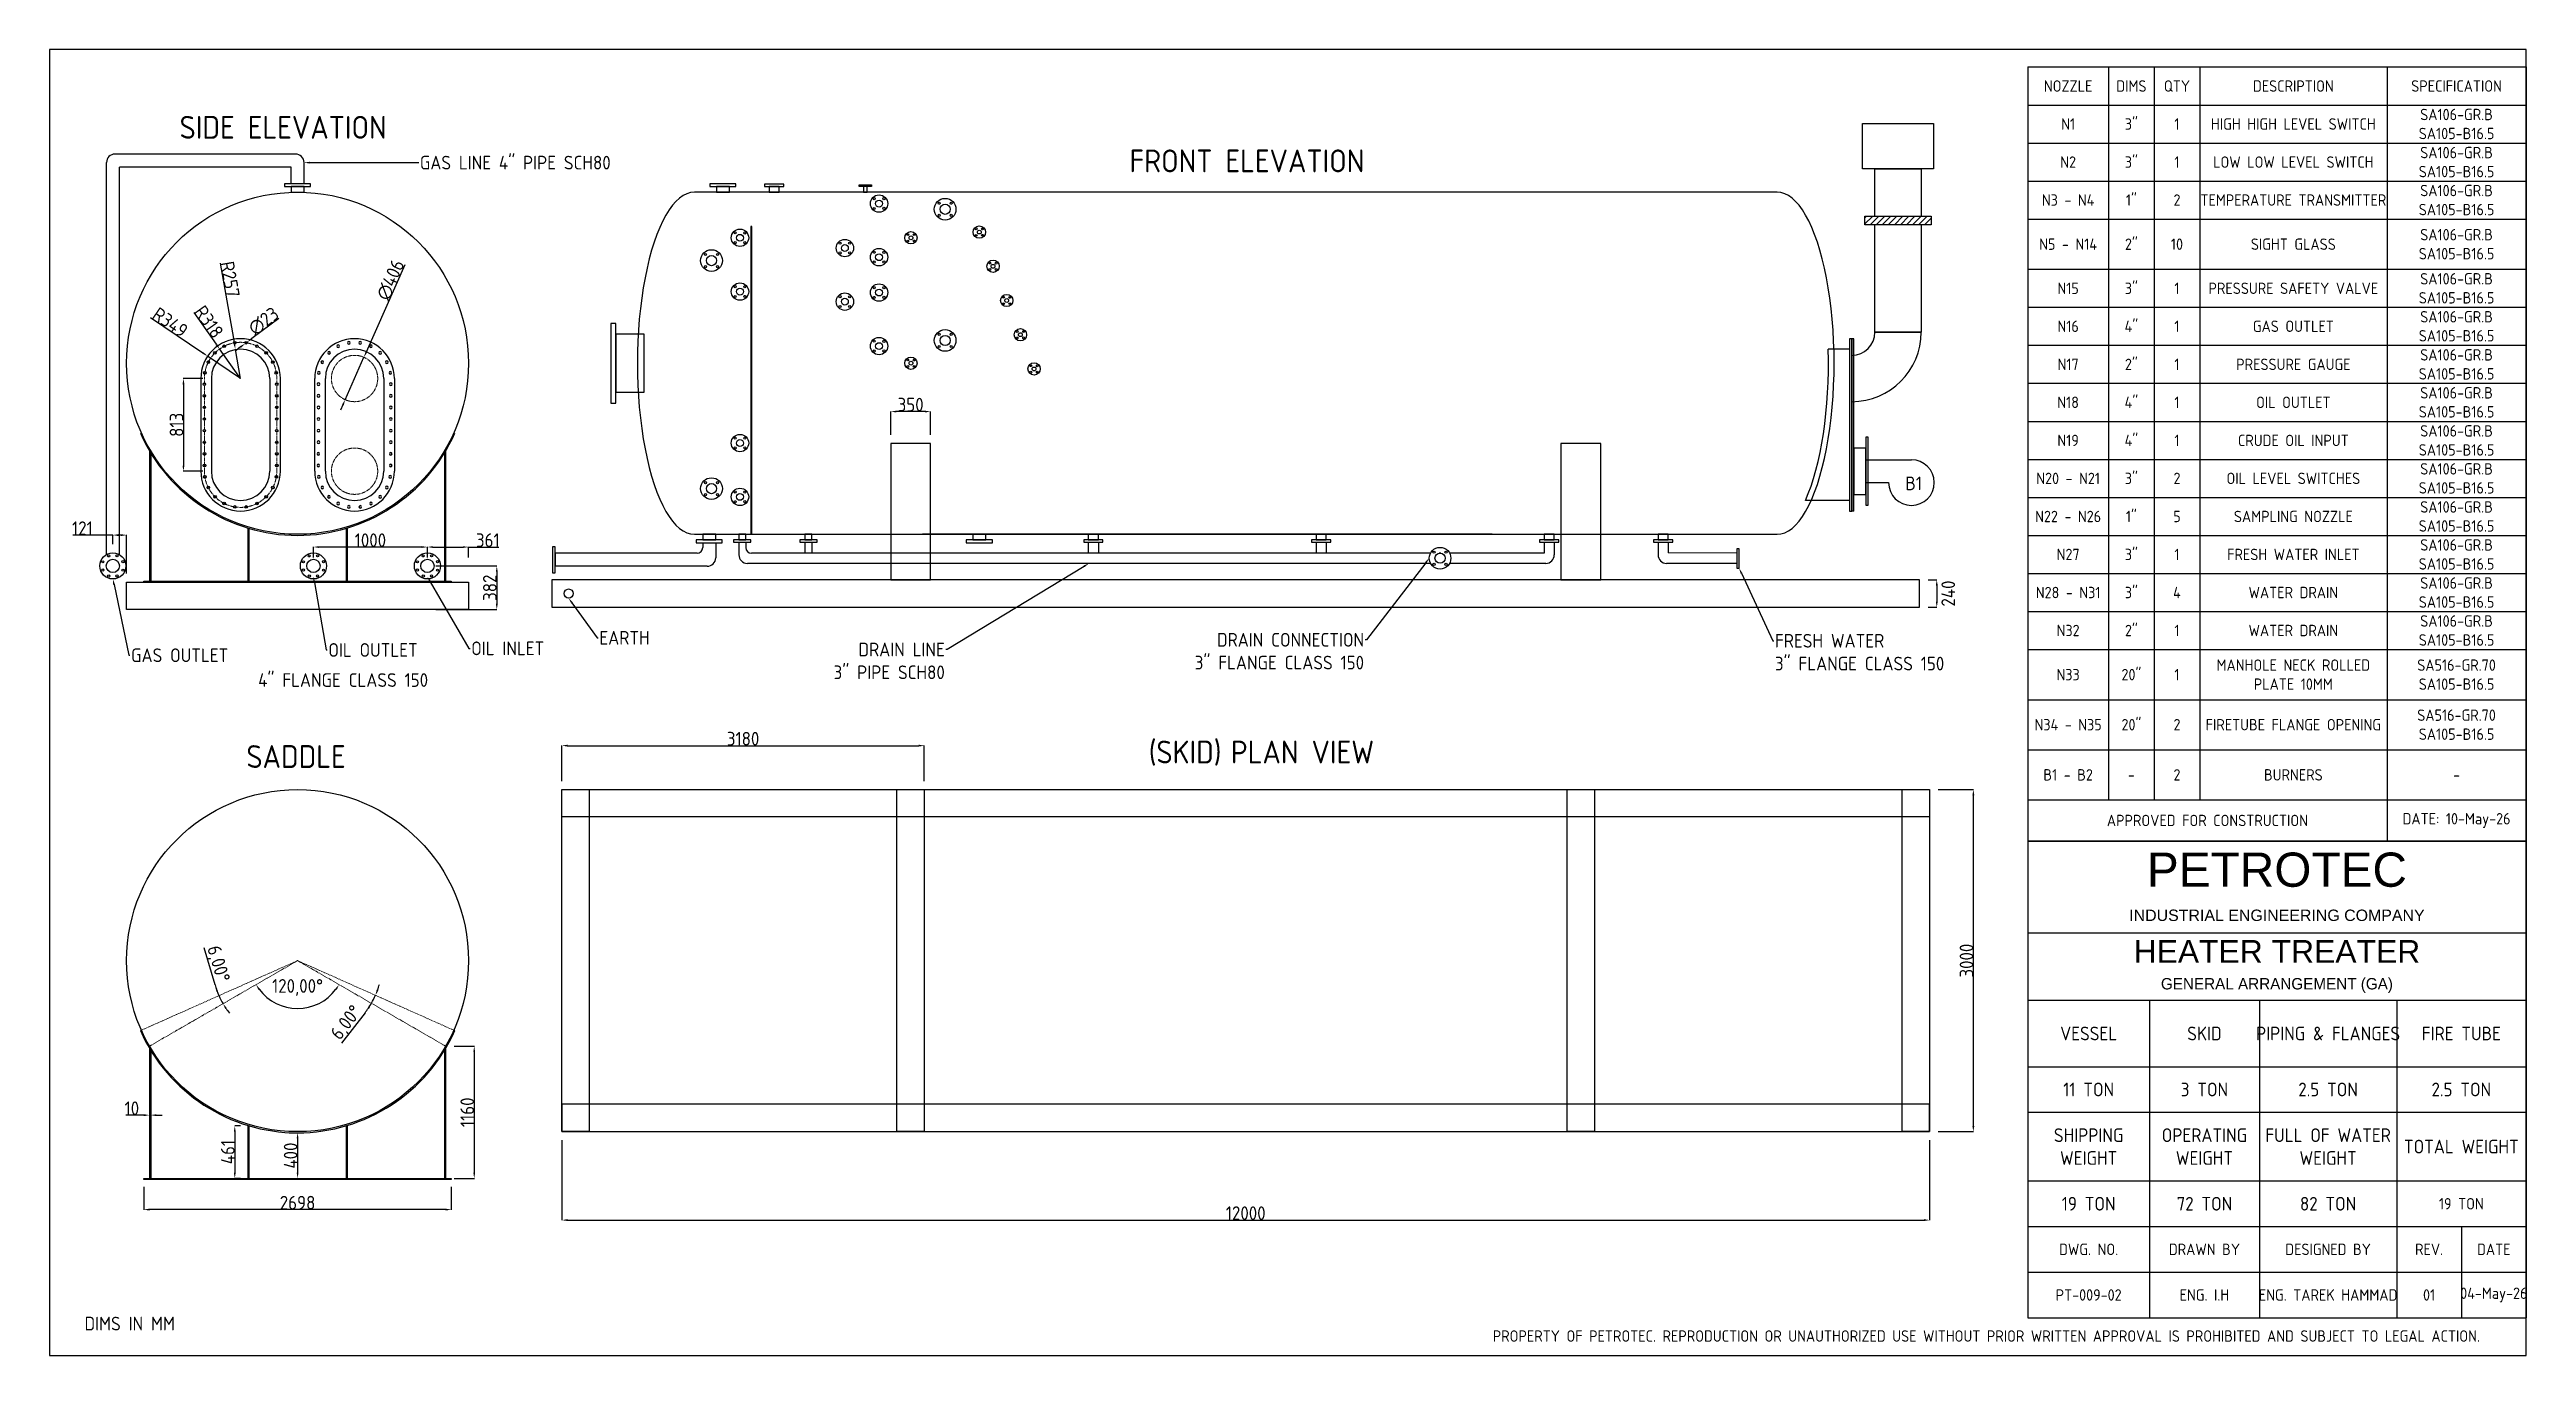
# Model space of a CAD drawing. Header units: inches. Extents: x 23330 to 45062, y 115 to 11568.
import ezdxf
from ezdxf import colors
from ezdxf.entities.mleader import LeaderData, LeaderLine
from ezdxf.math import Vec2, Vec3

# ---------------------------------------------------------------- set-up
doc = ezdxf.new("R2010")
doc.units = ezdxf.units.IN
doc.header["$LTSCALE"] = 40
doc.header["$MEASUREMENT"] = 0
doc.linetypes.add('CENTER2', pattern=[1.125, 0.75, -0.125, 0.125, -0.125])
doc.layers.add('fitting', color=7, linetype='CENTER2', lineweight=0)
doc.styles.add('Annotative', font='arial.ttf')
doc.styles.get("Standard").update_dxf_attribs({"font": 'isocp.shx', "height": 120, "bigfont": '@extfont2.shx'})
doc.dimstyles.new('ISO-25', dxfattribs={"dimtxt": 120, "dimasz": 50, "dimexe": 1.25, "dimexo": 75, "dimtad": 1, "dimdec": 0, "dimtxsty": 'Standard', "dimcen": 0, "dimclrd": 1, "dimclre": 1, "dimclrt": 1, "dimazin": 0, "dimtfac": 1, "dimtdec": 0, "dimtmove": 0, "dimatfit": 3, "dimfxl": 1, "dimtfillclr": 1, "dimarcsym": 0})

msp = doc.modelspace()

# ---------------------------------------------------------------- texts
msp.add_text('DIMS IN MM', height=120).set_placement((23636.7, 334.7))
at = {"attachment_point": 1}
for s, insert, char_height, width in [('SIDE ELEVATION', (24470.8, 10986), 200, 1961.317), ('FRONT ELEVATION', (32805.2, 10691.5), 200, 2226), ('{\\C1;4" FLANGE CLASS 150}', (25160.5, 6098.4), 120, 1600.299), ('SADDLE', (25056.9, 5467.7), 200, 1961.317), ('\\pxi-3,l3.4,t3.4;(SKID)^IPLAN VIEW', (32894.6, 5507.3), 200, 2146.805)]:
    msp.add_mtext(s, dxfattribs=dict(at, insert=insert, char_height=char_height, width=width))
at = {"insert": (39612.6, 7823.6), "char_height": 120, "attachment_point": 1}
msp.add_mtext_dynamic_manual_height_columns('B1', width=136.491, gutter_width=600, heights=[0], dxfattribs=at)
at = {"color": 5, "ltscale": 1000, "insert": (35992.4, 335.6), "char_height": 100, "width": 15213.716, "attachment_point": 1}
msp.add_mtext('{\\C256;PROPERTY OF PETROTEC. REPRODUCTION OR UNAUTHORIZED USE WITHOUT PRIOR WRITTEN APPROVAL IS PROHIBITED AND SUBJECT TO LEGAL ACTION.}', dxfattribs=at)

# ---------------------------------------------------------------- blocks, each defined once
blk = doc.blocks.new('*U11')
blk.add_circle((0, 0), 9.53)
blk = doc.blocks.new('*U12')
at = {"color": 0, "linetype": 'ByBlock', "lineweight": -2, "transparency": 16777216}
for p, rotation in [((3340, 2663), 90.00000000000001), ((3340, 2557), 180), ((3445, 2557), 270)]:
    blk.add_blockref('*U11', p, dxfattribs=dict(at, rotation=rotation))
blk.add_blockref('*U11', (3445, 2663), dxfattribs=at)
blk = doc.blocks.new('*U31')
blk.add_circle((0, 0), 9.53)
blk = doc.blocks.new('*U32')
at = {"color": 0, "linetype": 'ByBlock', "lineweight": -2, "transparency": 16777216}
for p, rotation in [((3340, 2663), 90.00000000000001), ((3340, 2557), 180), ((3445, 2557), 270)]:
    blk.add_blockref('*U31', p, dxfattribs=dict(at, rotation=rotation))
blk.add_blockref('*U31', (3445, 2663), dxfattribs=at)
blk = doc.blocks.new('*U33')
blk.add_circle((0, 0), 7.87)
blk = doc.blocks.new('*U34')
at = {"color": 0, "linetype": 'ByBlock', "lineweight": -2, "transparency": 16777216}
for p, rotation in [((3853, 2645), 90), ((3893, 2606), 180), ((3932, 2645), 270)]:
    blk.add_blockref('*U33', p, dxfattribs=dict(at, rotation=rotation))
blk.add_blockref('*U33', (3893, 2685), dxfattribs=at)
blk = doc.blocks.new('*U35')
blk.add_circle((0, 0), 7.87)
blk = doc.blocks.new('*U36')
at = {"color": 0, "linetype": 'ByBlock', "lineweight": -2, "transparency": 16777216}
for p, rotation in [((3853, 2645), 90), ((3893, 2606), 180), ((3932, 2645), 270)]:
    blk.add_blockref('*U35', p, dxfattribs=dict(at, rotation=rotation))
blk.add_blockref('*U35', (3893, 2685), dxfattribs=at)
blk = doc.blocks.new('*U37')
blk.add_circle((0, 0), 9.53)
blk = doc.blocks.new('*U38')
at = {"color": 0, "linetype": 'ByBlock', "lineweight": -2, "transparency": 16777216}
for p, rotation in [((3340, 2663), 90.00000000000001), ((3340, 2557), 180), ((3445, 2557), 270)]:
    blk.add_blockref('*U37', p, dxfattribs=dict(at, rotation=rotation))
blk.add_blockref('*U37', (3445, 2663), dxfattribs=at)
blk = doc.blocks.new('*U39')
blk.add_circle((0, 0), 9.53)
blk = doc.blocks.new('*U40')
at = {"color": 0, "linetype": 'ByBlock', "lineweight": -2, "transparency": 16777216}
for p, rotation in [((3340, 2663), 90.00000000000001), ((3340, 2557), 180), ((3445, 2557), 270)]:
    blk.add_blockref('*U39', p, dxfattribs=dict(at, rotation=rotation))
blk.add_blockref('*U39', (3445, 2663), dxfattribs=at)
blk = doc.blocks.new('*U41')
blk.add_circle((0, 0), 7.87)
blk = doc.blocks.new('*U42')
at = {"color": 0, "linetype": 'ByBlock', "lineweight": -2, "transparency": 16777216}
for p, rotation in [((3853, 2645), 90), ((3893, 2606), 180), ((3932, 2645), 270)]:
    blk.add_blockref('*U41', p, dxfattribs=dict(at, rotation=rotation))
blk.add_blockref('*U41', (3893, 2685), dxfattribs=at)
blk = doc.blocks.new('*U43')
blk.add_circle((0, 0), 7.87)
blk = doc.blocks.new('*U44')
at = {"color": 0, "linetype": 'ByBlock', "lineweight": -2, "transparency": 16777216}
for p, rotation in [((3853, 2645), 90), ((3893, 2606), 180), ((3932, 2645), 270)]:
    blk.add_blockref('*U43', p, dxfattribs=dict(at, rotation=rotation))
blk.add_blockref('*U43', (3893, 2685), dxfattribs=at)
blk = doc.blocks.new('*U45')
blk.add_circle((0, 0), 7.87)
blk = doc.blocks.new('*U46')
at = {"color": 0, "linetype": 'ByBlock', "lineweight": -2, "transparency": 16777216}
for p, rotation in [((3853, 2645), 90), ((3893, 2606), 180), ((3932, 2645), 270)]:
    blk.add_blockref('*U45', p, dxfattribs=dict(at, rotation=rotation))
blk.add_blockref('*U45', (3893, 2685), dxfattribs=at)
blk = doc.blocks.new('*U47')
blk.add_circle((0, 0), 7.87)
blk = doc.blocks.new('*U48')
at = {"color": 0, "linetype": 'ByBlock', "lineweight": -2, "transparency": 16777216}
for p, rotation in [((3853, 2645), 90), ((3893, 2606), 180), ((3932, 2645), 270)]:
    blk.add_blockref('*U47', p, dxfattribs=dict(at, rotation=rotation))
blk.add_blockref('*U47', (3893, 2685), dxfattribs=at)
blk = doc.blocks.new('*U49')
blk.add_circle((0, 0), 7.87)
blk = doc.blocks.new('*U50')
at = {"color": 0, "linetype": 'ByBlock', "lineweight": -2, "transparency": 16777216}
for p, rotation in [((3853, 2645), 90), ((3893, 2606), 180), ((3932, 2645), 270)]:
    blk.add_blockref('*U49', p, dxfattribs=dict(at, rotation=rotation))
blk.add_blockref('*U49', (3893, 2685), dxfattribs=at)
blk = doc.blocks.new('*U51')
blk.add_circle((0, 0), 9.55)
blk = doc.blocks.new('*U52')
at = {"color": 0, "linetype": 'ByBlock', "lineweight": -2, "transparency": 16777216}
for p, rotation in [((4289, 2255), 90), ((4350, 2195), 180), ((4410, 2255), 270.0000000000001)]:
    blk.add_blockref('*U51', p, dxfattribs=dict(at, rotation=rotation))
blk.add_blockref('*U51', (4350, 2316), dxfattribs=at)
blk = doc.blocks.new('*U13')
blk.add_circle((0, 0), 9.55)
blk = doc.blocks.new('*U14')
at = {"color": 0, "linetype": 'ByBlock', "lineweight": -2, "transparency": 16777216}
for p, rotation in [((4289, 2255), 90), ((4350, 2195), 180), ((4410, 2255), 270.0000000000001)]:
    blk.add_blockref('*U13', p, dxfattribs=dict(at, rotation=rotation))
blk.add_blockref('*U13', (4350, 2316), dxfattribs=at)
blk = doc.blocks.new('*U15')
blk.add_circle((0, 0), 9.55)
blk = doc.blocks.new('*U16')
at = {"color": 0, "linetype": 'ByBlock', "lineweight": -2, "transparency": 16777216}
for p, rotation in [((4289, 2255), 90), ((4350, 2195), 180), ((4410, 2255), 270.0000000000001)]:
    blk.add_blockref('*U15', p, dxfattribs=dict(at, rotation=rotation))
blk.add_blockref('*U15', (4350, 2316), dxfattribs=at)
blk = doc.blocks.new('*U17')
blk.add_circle((0, 0), 9.55)
blk = doc.blocks.new('*U18')
at = {"color": 0, "linetype": 'ByBlock', "lineweight": -2, "transparency": 16777216}
for p, rotation in [((4289, 2255), 90), ((4350, 2195), 180), ((4410, 2255), 270.0000000000001)]:
    blk.add_blockref('*U17', p, dxfattribs=dict(at, rotation=rotation))
blk.add_blockref('*U17', (4350, 2316), dxfattribs=at)
blk = doc.blocks.new('*U19')
blk.add_circle((0, 0), 9.55)
blk = doc.blocks.new('*U20')
at = {"color": 0, "linetype": 'ByBlock', "lineweight": -2, "transparency": 16777216}
for p, rotation in [((4289, 2255), 90), ((4350, 2195), 180), ((4410, 2255), 270.0000000000001)]:
    blk.add_blockref('*U19', p, dxfattribs=dict(at, rotation=rotation))
blk.add_blockref('*U19', (4350, 2316), dxfattribs=at)
blk = doc.blocks.new('*U21')
blk.add_circle((0, 0), 9.55)
blk = doc.blocks.new('*U22')
at = {"color": 0, "linetype": 'ByBlock', "lineweight": -2, "transparency": 16777216}
for p, rotation in [((4289, 2255), 90), ((4350, 2195), 180), ((4410, 2255), 270.0000000000001)]:
    blk.add_blockref('*U21', p, dxfattribs=dict(at, rotation=rotation))
blk.add_blockref('*U21', (4350, 2316), dxfattribs=at)
blk = doc.blocks.new('*U23')
blk.add_circle((0, 0), 9.55)
blk = doc.blocks.new('*U24')
at = {"color": 0, "linetype": 'ByBlock', "lineweight": -2, "transparency": 16777216}
for p, rotation in [((4289, 2255), 90), ((4350, 2195), 180), ((4410, 2255), 270.0000000000001)]:
    blk.add_blockref('*U23', p, dxfattribs=dict(at, rotation=rotation))
blk.add_blockref('*U23', (4350, 2316), dxfattribs=at)
blk = doc.blocks.new('*U25')
blk.add_circle((0, 0), 9.55)
blk = doc.blocks.new('*U26')
at = {"color": 0, "linetype": 'ByBlock', "lineweight": -2, "transparency": 16777216}
for p, rotation in [((4289, 2255), 90), ((4350, 2195), 180), ((4410, 2255), 270.0000000000001)]:
    blk.add_blockref('*U25', p, dxfattribs=dict(at, rotation=rotation))
blk.add_blockref('*U25', (4350, 2316), dxfattribs=at)
blk = doc.blocks.new('*U27')
blk.add_circle((0, 0), 9.55)
blk = doc.blocks.new('*U28')
at = {"color": 0, "linetype": 'ByBlock', "lineweight": -2, "transparency": 16777216}
for p, rotation in [((4289, 2255), 90), ((4350, 2195), 180), ((4410, 2255), 270.0000000000001)]:
    blk.add_blockref('*U27', p, dxfattribs=dict(at, rotation=rotation))
blk.add_blockref('*U27', (4350, 2316), dxfattribs=at)
blk = doc.blocks.new('*U29')
blk.add_circle((0, 0), 9.55)
blk = doc.blocks.new('*U30')
at = {"color": 0, "linetype": 'ByBlock', "lineweight": -2, "transparency": 16777216}
for p, rotation in [((4289, 2255), 90), ((4350, 2195), 180), ((4410, 2255), 270.0000000000001)]:
    blk.add_blockref('*U29', p, dxfattribs=dict(at, rotation=rotation))
blk.add_blockref('*U29', (4350, 2316), dxfattribs=at)
blk = doc.blocks.new('*T54')
at = {"color": 0, "linetype": 'ByBlock', "lineweight": -2, "transparency": 16777216}
for p, q in [((0, 0), (4372, 0)), ((0, 0), (0, -6788)), ((709, 0), (709, -6427)), ((1109, 0), (1109, -6427)), ((1509, 0), (1509, -6427)), ((3152, 0), (3152, -6788)), ((4372, 0), (4372, -6788)), ((0, -334), (4372, -334)), ((0, -667), (4372, -667)), ((0, -1001), (4372, -1001)), ((0, -1334), (4372, -1334)), ((0, -1774), (4372, -1774)), ((0, -2107), (4372, -2107)), ((0, -2441), (4372, -2441)), ((0, -2774), (4372, -2774)), ((0, -3108), (4372, -3108)), ((0, -3442), (4372, -3442)), ((0, -3775), (4372, -3775)), ((0, -4109), (4372, -4109)), ((0, -4442), (4372, -4442)), ((0, -4776), (4372, -4776)), ((0, -5109), (4372, -5109)), ((0, -5549), (4372, -5549)), ((0, -5988), (4372, -5988)), ((0, -6427), (4372, -6427)), ((0, -6788), (4372, -6788))]:
    blk.add_line(p, q, dxfattribs=at)
at = {"color": 0, "transparency": 16777216, "char_height": 100, "attachment_point": 5}
for s, insert, width in [('NOZZLE', (354, -167), 708.48), ('\\A1;DIMS', (909, -167), 399.88), ('\\A1;QTY', (1309, -167), 399.88), ('DESCRIPTION', (2330, -167), 1643.09), ('SPECIFICATION', (3762, -167), 1220.24), ('3"', (909, -500), 394), ('{\\C256;SA106-GR.B\\PSA105-B16.5\\P}', (3762, -500), 1214.36), ('N1', (354, -500), 702.6), ('1', (1309, -500), 394), ('HIGH HIGH LEVEL SWITCH', (2330, -500), 1637.21), ('N2', (354, -834), 702.6), ('3"', (909, -834), 394), ('1', (1309, -834), 394), ('LOW LOW LEVEL SWITCH', (2330, -834), 1637.21), ('{\\C256;SA106-GR.B\\PSA105-B16.5\\P}', (3762, -834), 1214.36), ('{\\C256;SA106-GR.B\\PSA105-B16.5}', (3762, -1167), 1214.36), ('N3 - N4', (354, -1167), 702.6), ('1"', (909, -1167), 394), ('2', (1309, -1167), 394), ('TEMPERATURE TRANSMITTER ', (2330, -1167), 1637.21), ('N5 - N14', (354, -1554), 702.6), ('2"', (909, -1554), 394), ('10', (1309, -1554), 394), ('{\\C256;SIGHT GLASS}', (2330, -1554), 1637.21), ('{\\C256;SA106-GR.B\\PSA105-B16.5\\P}', (3762, -1554), 1214.36), ('N15', (354, -1941), 702.6), ('3"', (909, -1941), 394), ('1', (1309, -1941), 394), ('PRESSURE SAFETY VALVE', (2330, -1941), 1637.21), ('{\\C256;SA106-GR.B\\PSA105-B16.5\\P}', (3762, -1941), 1214.36), ('{\\C256;SA106-GR.B\\PSA105-B16.5}', (3762, -2274), 1214.36), ('N16', (354, -2274), 702.6), ('4"', (909, -2274), 394), ('1', (1309, -2274), 394), ('GAS OUTLET', (2330, -2274), 1637.21), ('N17', (354, -2608), 702.6), ('2"', (909, -2608), 394), ('1', (1309, -2608), 394), ('PRESSURE GAUGE', (2330, -2608), 1637.21), ('{\\C256;SA106-GR.B\\PSA105-B16.5}', (3762, -2608), 1214.36), ('{\\C256;SA106-GR.B\\PSA105-B16.5}', (3762, -2941), 1214.36), ('N18', (354, -2941), 702.6), ('4"', (909, -2941), 394), ('1', (1309, -2941), 394), ('OIL OUTLET', (2330, -2941), 1637.21), ('N19', (354, -3275), 702.6), ('4"', (909, -3275), 394), ('1', (1309, -3275), 394), ('CRUDE OIL INPUT', (2330, -3275), 1637.21), ('{\\C256;SA106-GR.B\\PSA105-B16.5}', (3762, -3275), 1214.36), ('{\\C256;SA106-GR.B\\PSA105-B16.5}', (3762, -3608), 1214.36), ('N20 - N21', (354, -3608), 702.6), ('3"', (909, -3608), 394), ('2', (1309, -3608), 394), ('OIL LEVEL SWITCHES', (2330, -3608), 1637.21), ('N22 - N26', (354, -3942), 702.6), ('1"', (909, -3942), 394), ('5', (1309, -3942), 394), ('SAMPLING NOZZLE', (2330, -3942), 1637.21), ('{\\C256;SA106-GR.B\\PSA105-B16.5}', (3762, -3942), 1214.36), ('N27', (354, -4275), 702.6), ('3"', (909, -4275), 394), ('1', (1309, -4275), 394), ('FRESH WATER INLET', (2330, -4275), 1637.21), ('{\\C256;SA106-GR.B\\PSA105-B16.5}', (3762, -4275), 1214.36), ('N28 - N31', (354, -4609), 702.6), ('3"', (909, -4609), 394), ('4', (1309, -4609), 394), ('WATER DRAIN', (2330, -4609), 1637.21), ('{\\C256;SA106-GR.B\\PSA105-B16.5}', (3762, -4609), 1214.36), ('N32', (354, -4942), 702.6), ('2"', (909, -4942), 394), ('1', (1309, -4942), 394), ('WATER DRAIN', (2330, -4942), 1637.21), ('{\\C256;SA106-GR.B\\PSA105-B16.5}', (3762, -4942), 1214.36), ('MANHOLE {\\C256;NECK ROLLED PLATE 10MM}', (2330, -5329), 1637.21), ('{\\C256;SA516-GR.70\\PSA105-B16.5}', (3762, -5329), 1214.36), ('N33', (354, -5329), 702.6), ('20"', (909, -5329), 394), ('1', (1309, -5329), 394), ('{\\C256;SA516-GR.70\\PSA105-B16.5}', (3762, -5768), 1214.36), ('N34 - N35', (354, -5768), 702.6), ('20"', (909, -5768), 394), ('2', (1309, -5768), 394), ('FIRETUBE FLANGE OPENING', (2330, -5768), 1637.21), ('B1 - B2', (354, -6208), 702.6), ('-', (909, -6208), 394), ('2', (1309, -6208), 394), ('BURNERS', (2330, -6208), 1637.21), ('-', (3762, -6208), 1214.36), ('APPROVED FOR CONSTRUCTION', (1576, -6608), 3145.81), ('DATE: 10-May-26', (3762, -6608), 1214.36)]:
    blk.add_mtext(s, dxfattribs=dict(at, insert=insert, width=width))
blk = doc.blocks.new('*T53')
at = {"color": 0, "linetype": 'ByBlock', "lineweight": -2, "transparency": 16777216}
for p, q in [((0, 0), (4372, 0)), ((0, 0), (0, -4181)), ((4372, 0), (4372, -4181)), ((0, -804), (4372, -804)), ((0, -1396), (4372, -1396)), ((1068, -1396), (1068, -4181)), ((2033, -1396), (2033, -4181)), ((3237, -1396), (3237, -4181)), ((0, -1979), (4372, -1979)), ((0, -2379), (4372, -2379)), ((0, -2981), (4372, -2981)), ((0, -3381), (4372, -3381)), ((3805, -3381), (3805, -4181)), ((0, -3781), (4372, -3781)), ((0, -4181), (4372, -4181))]:
    blk.add_line(p, q, dxfattribs=at)
at = {"color": 0, "transparency": 16777216, "insert": (2186, -402), "char_height": 100, "width": 4366.17, "attachment_point": 5, "style": 'Annotative'}
blk.add_mtext('{\\H3x;PETROTEC}\\PINDUSTRIAL ENGINEERING COMPANY', dxfattribs=at)
at = {"color": 0, "transparency": 16777216, "attachment_point": 5}
for s, insert, char_height, width in [('{\\f@Arial Unicode MS|b0|i0|c0|p34;\\H2x;\\C256;HEATER TREATER^J\\Ftxt|c0;\\H0.5x;GENERAL ARRANGEMENT (GA)}', (2186, -1100), 100, 4366.17), ('VESSEL', (534, -1688), 120, 1062.3), ('SKID', (1550, -1688), 120, 958.26), ('PIPING & FLANGES', (2635, -1688), 120, 1198.21), ('FIRE TUBE', (3804, -1688), 120, 1129.4), ('11 TON', (534, -2179), 120, 1062.3), ('3 TON', (1550, -2179), 120, 958.26), ('2.5 TON', (2635, -2179), 120, 1198.21), ('2.5 TON', (3804, -2179), 120, 1129.4), ('SHIPPING WEIGHT', (534, -2680), 120, 1062.3), ('OPERATING WEIGHT', (1550, -2680), 120, 958.26), ('FULL OF WATER WEIGHT', (2635, -2680), 120, 1198.21), ('TOTAL WEIGHT', (3804, -2680), 120, 1129.4), ('19 TON', (534, -3181), 120, 1062.3), ('72 TON', (1550, -3181), 120, 958.26), ('82 TON', (2635, -3181), 120, 1198.21), ('19 TON', (3804, -3181), 100, 1129.4), ('DWG. NO.', (534, -3581), 100, 1062.3), ('DRAWN BY', (1550, -3581), 100, 958.26), ('DESIGNED BY', (2635, -3581), 100, 1198.21), ('REV.', (3521, -3581), 100, 562.65), ('DATE', (4089, -3581), 100, 560.75), ('PT-009-02', (534, -3981), 100, 1062.3), ('ENG. I.H', (1550, -3981), 100, 958.26), ('ENG. TAREK HAMMAD', (2635, -3981), 100, 1198.21), ('01', (3521, -3981), 100, 562.65), ('04-May-26', (4089, -3981), 100, 560.75)]:
    blk.add_mtext(s, dxfattribs=dict(at, insert=insert, char_height=char_height, width=width))
blk = doc.blocks.new('*D55')
at = {"color": 1, "lineweight": -2, "transparency": 16777216}
for p, q in [((39813, 6917), (39889, 6917)), ((39888, 6867), (39888, 6727)), ((39813, 6677), (39889, 6677))]:
    blk.add_line(p, q, dxfattribs=at)
at = {"color": 1, "transparency": 16777216}
for points in [[(39880, 6867), (39897, 6867), (39888, 6917)], [(39880, 6727), (39897, 6727), (39888, 6677)]]:
    blk.add_solid(points, dxfattribs=at)
at = {"layer": 'Defpoints', "color": 0, "transparency": 16777216}
for p in [(39738, 6917), (39738, 6677), (39888, 6677)]:
    blk.add_point(p, dxfattribs=at)
at = {"color": 1, "transparency": 16777216, "insert": (39989, 6797), "char_height": 120, "attachment_point": 5, "rotation": 90}
blk.add_mtext('240', dxfattribs=at)
blk = doc.blocks.new('*D56')
at = {"color": 1, "lineweight": -2, "transparency": 16777216}
blk.add_line((24782, 3365), (24686, 3689), dxfattribs=at)
for start, end in [(196.4056, 204), (196.4098, 200.2049), (204, 210), (213.7951, 217.5902)]:
    blk.add_arc((25506, 3578), 755, start, end, dxfattribs=at)
at = {"color": 1, "transparency": 16777216}
for points in [[(24805, 3320), (24790, 3314), (24816, 3271)], [(24871, 3154), (24886, 3162), (24852, 3200)]]:
    blk.add_solid(points, dxfattribs=at)
at = {"layer": 'Defpoints', "color": 0, "transparency": 16777216}
for p in [(25506, 3578), (25506, 3578), (24839, 3223), (24127, 2964), (24198, 2823)]:
    blk.add_point(p, dxfattribs=at)
at = {"color": 1, "transparency": 16777216, "insert": (24801, 3547), "char_height": 120, "attachment_point": 5, "rotation": 286.4056}
blk.add_mtext('6,00°', dxfattribs=at)
blk = doc.blocks.new('*D57')
at = {"color": 1, "lineweight": -2, "transparency": 16777216}
blk.add_line((26098, 3121), (25891, 2853), dxfattribs=at)
for start, end in [(330, 336), (339.8301, 343.6602), (322.3355, 330), (322.3398, 326.1699)]:
    blk.add_arc((25506, 3578), 748, start, end, dxfattribs=at)
at = {"color": 1, "transparency": 16777216}
for points in [[(26216, 3317), (26200, 3323), (26189, 3274)], [(26120, 3166), (26135, 3157), (26154, 3204)]]:
    blk.add_solid(points, dxfattribs=at)
at = {"layer": 'Defpoints', "color": 0, "transparency": 16777216}
for p in [(25506, 3578), (25506, 3578), (26178, 3250), (26885, 2964), (26814, 2823)]:
    blk.add_point(p, dxfattribs=at)
at = {"color": 1, "transparency": 16777216, "insert": (25940, 3029), "char_height": 120, "attachment_point": 5, "rotation": 52.3355}
blk.add_mtext('6,00°', dxfattribs=at)
blk = doc.blocks.new('*D58')
at = {"color": 1, "lineweight": -2, "transparency": 16777216}
blk.add_arc((25506, 3578), 420, 216.8178, 323.1822, dxfattribs=at)
at = {"color": 1, "transparency": 16777216}
for points in [[(25162, 3321), (25176, 3330), (25142, 3368)], [(25836, 3330), (25850, 3321), (25870, 3368)]]:
    blk.add_solid(points, dxfattribs=at)
at = {"layer": 'Defpoints', "color": 0, "transparency": 16777216}
for p in [(25506, 3578), (25506, 3578), (25362, 3183), (24207, 2828), (26805, 2828)]:
    blk.add_point(p, dxfattribs=at)
at = {"color": 1, "transparency": 16777216, "insert": (25506, 3342), "char_height": 120, "attachment_point": 5}
blk.add_mtext('120,00°', dxfattribs=at)
blk = doc.blocks.new('*D59')
at = {"color": 1, "lineweight": -2, "transparency": 16777216}
for p, q in [((26880, 2828), (27057, 2828)), ((27056, 2778), (27056, 1718)), ((26880, 1668), (27057, 1668))]:
    blk.add_line(p, q, dxfattribs=at)
at = {"color": 1, "transparency": 16777216}
for points in [[(27048, 2778), (27064, 2778), (27056, 2828)], [(27048, 1718), (27064, 1718), (27056, 1668)]]:
    blk.add_solid(points, dxfattribs=at)
at = {"layer": 'Defpoints', "color": 0, "transparency": 16777216}
for p in [(26805, 2828), (26805, 1668), (27056, 1668)]:
    blk.add_point(p, dxfattribs=at)
at = {"color": 1, "transparency": 16777216, "insert": (26995, 2248), "char_height": 120, "attachment_point": 5, "rotation": 90}
blk.add_mtext('1160', dxfattribs=at)
blk = doc.blocks.new('*D60')
at = {"color": 1, "lineweight": -2, "transparency": 16777216}
for p, q in [((24157, 1593), (24157, 1393)), ((26855, 1593), (26855, 1393)), ((26805, 1394), (24207, 1394))]:
    blk.add_line(p, q, dxfattribs=at)
at = {"color": 1, "transparency": 16777216}
for points in [[(24207, 1403), (24207, 1386), (24157, 1394)], [(26805, 1403), (26805, 1386), (26855, 1394)]]:
    blk.add_solid(points, dxfattribs=at)
at = {"layer": 'Defpoints', "color": 0, "transparency": 16777216}
for p in [(24157, 1668), (26855, 1668), (24157, 1394)]:
    blk.add_point(p, dxfattribs=at)
at = {"color": 1, "transparency": 16777216, "insert": (25506, 1455), "char_height": 120, "attachment_point": 5}
blk.add_mtext('2698', dxfattribs=at)
blk = doc.blocks.new('*D61')
at = {"color": 1, "lineweight": -2, "transparency": 16777216}
for p, q in [((25005, 2129), (24954, 2129)), ((24955, 2079), (24955, 1718)), ((25005, 1668), (24954, 1668))]:
    blk.add_line(p, q, dxfattribs=at)
at = {"color": 1, "transparency": 16777216}
for points in [[(24947, 2079), (24963, 2079), (24955, 2129)], [(24947, 1718), (24963, 1718), (24955, 1668)]]:
    blk.add_solid(points, dxfattribs=at)
at = {"layer": 'Defpoints', "color": 0, "transparency": 16777216}
for p in [(25080, 2129), (24955, 1668), (25080, 1668)]:
    blk.add_point(p, dxfattribs=at)
at = {"color": 1, "transparency": 16777216, "insert": (24894, 1899), "char_height": 120, "attachment_point": 5, "rotation": 90}
blk.add_mtext('461', dxfattribs=at)
blk = doc.blocks.new('*D62')
at = {"color": 1, "lineweight": -2, "transparency": 16777216}
for p, q in [((25431, 2068), (25505, 2068)), ((25506, 2018), (25506, 1718)), ((25431, 1668), (25505, 1668))]:
    blk.add_line(p, q, dxfattribs=at)
at = {"color": 1, "transparency": 16777216}
for points in [[(25498, 2018), (25514, 2018), (25506, 2068)], [(25498, 1718), (25514, 1718), (25506, 1668)]]:
    blk.add_solid(points, dxfattribs=at)
at = {"layer": 'Defpoints', "color": 0, "transparency": 16777216}
for p in [(25506, 2068), (25506, 1668), (25506, 1668)]:
    blk.add_point(p, dxfattribs=at)
at = {"color": 1, "transparency": 16777216, "insert": (25445, 1868), "char_height": 120, "attachment_point": 5, "rotation": 90}
blk.add_mtext('400', dxfattribs=at)
blk = doc.blocks.new('*D63')
at = {"color": 1, "lineweight": -2, "transparency": 16777216}
for p, q in [((27825, 2003), (27825, 1301)), ((39825, 2003), (39825, 1301)), ((27875, 1302), (39775, 1302))]:
    blk.add_line(p, q, dxfattribs=at)
at = {"color": 1, "transparency": 16777216}
for points in [[(27875, 1311), (27875, 1294), (27825, 1302)], [(39775, 1311), (39775, 1294), (39825, 1302)]]:
    blk.add_solid(points, dxfattribs=at)
at = {"layer": 'Defpoints', "color": 0, "transparency": 16777216}
for p in [(27825, 2078), (39825, 2078), (39825, 1302)]:
    blk.add_point(p, dxfattribs=at)
at = {"color": 1, "transparency": 16777216, "insert": (33825, 1363), "char_height": 120, "attachment_point": 5}
blk.add_mtext('12000', dxfattribs=at)
blk = doc.blocks.new('*D64')
at = {"color": 1, "lineweight": -2, "transparency": 16777216}
for p, q in [((27825, 5153), (27825, 5465)), ((27875, 5463), (30955, 5463)), ((31005, 5153), (31005, 5465))]:
    blk.add_line(p, q, dxfattribs=at)
at = {"color": 1, "transparency": 16777216}
for points in [[(27875, 5472), (27875, 5455), (27825, 5463)], [(30955, 5472), (30955, 5455), (31005, 5463)]]:
    blk.add_solid(points, dxfattribs=at)
at = {"layer": 'Defpoints', "color": 0, "transparency": 16777216}
for p in [(31005, 5463), (27825, 5078), (31005, 5078)]:
    blk.add_point(p, dxfattribs=at)
at = {"color": 1, "transparency": 16777216, "insert": (29415, 5524), "char_height": 120, "attachment_point": 5}
blk.add_mtext('3180', dxfattribs=at)
blk = doc.blocks.new('*D65')
at = {"color": 1, "lineweight": -2, "transparency": 16777216}
for p, q in [((39900, 5078), (40210, 5078)), ((40209, 5028), (40209, 2128)), ((39900, 2078), (40210, 2078))]:
    blk.add_line(p, q, dxfattribs=at)
at = {"color": 1, "transparency": 16777216}
for points in [[(40201, 5028), (40218, 5028), (40209, 5078)], [(40201, 2128), (40218, 2128), (40209, 2078)]]:
    blk.add_solid(points, dxfattribs=at)
at = {"layer": 'Defpoints', "color": 0, "transparency": 16777216}
for p in [(39825, 5078), (39825, 2078), (40209, 2078)]:
    blk.add_point(p, dxfattribs=at)
at = {"color": 1, "transparency": 16777216, "insert": (40149, 3578), "char_height": 120, "attachment_point": 5, "rotation": 90}
blk.add_mtext('3000', dxfattribs=at)
blk = doc.blocks.new('*U70')
blk.add_circle((0, 0), 11.5)
blk = doc.blocks.new('*U71')
at = {"color": 0, "linetype": 'ByBlock', "lineweight": -2, "transparency": 16777216, "rotation": 270.0096457540354}
for p in [(4575, 1843), (4575, 1741), (4575, 1640), (4575, 1538), (4575, 1436), (4575, 1334), (4576, 1232), (4576, 1130)]:
    blk.add_blockref('*U70', p, dxfattribs=at)
blk = doc.blocks.new('*U66')
blk.add_circle((0, 0), 11.5)
blk = doc.blocks.new('*U67')
at = {"color": 0, "linetype": 'ByBlock', "lineweight": -2, "transparency": 16777216}
for p, rotation in [((4114, 2176), 107.9999999999999), ((4208, 2207), 89.9999999999999), ((4308, 2207), 71.99999999999993), ((4402, 2176), 53.99999999999994), ((3944, 1943), 161.9999999999998), ((3975, 2037), 143.9999999999998), ((4033, 2118), 125.9999999999998), ((4482, 2118), 35.99999999999994), ((4541, 2037), 17.99999999999997)]:
    blk.add_blockref('*U66', p, dxfattribs=dict(at, rotation=rotation))
blk.add_blockref('*U66', (4571, 1943), dxfattribs=at)
blk = doc.blocks.new('*U68')
blk.add_circle((0, 0), 11.5)
blk = doc.blocks.new('*U69')
at = {"color": 0, "linetype": 'ByBlock', "lineweight": -2, "transparency": 16777216}
for p, rotation in [((4114, 2176), 107.9999999999999), ((4208, 2207), 89.9999999999999), ((4308, 2207), 71.99999999999993), ((4402, 2176), 53.99999999999994), ((3944, 1943), 161.9999999999998), ((3975, 2037), 143.9999999999998), ((4033, 2118), 125.9999999999998), ((4482, 2118), 35.99999999999994), ((4541, 2037), 17.99999999999997)]:
    blk.add_blockref('*U68', p, dxfattribs=dict(at, rotation=rotation))
blk.add_blockref('*U68', (4571, 1943), dxfattribs=at)
blk = doc.blocks.new('*U72')
blk.add_circle((0, 0), 11.5)
blk = doc.blocks.new('*U73')
at = {"color": 0, "linetype": 'ByBlock', "lineweight": -2, "transparency": 16777216, "rotation": 270.0096457540354}
for p in [(4575, 1843), (4575, 1741), (4575, 1640), (4575, 1538), (4575, 1436), (4575, 1334), (4576, 1232), (4576, 1130)]:
    blk.add_blockref('*U72', p, dxfattribs=at)
blk = doc.blocks.new('*U78')
blk.add_circle((0, 0), 11.5)
blk = doc.blocks.new('*U79')
at = {"color": 0, "linetype": 'ByBlock', "lineweight": -2, "transparency": 16777216, "rotation": 270.0096457540354}
for p in [(4575, 1843), (4575, 1741), (4575, 1640), (4575, 1538), (4575, 1436), (4575, 1334), (4576, 1232), (4576, 1130)]:
    blk.add_blockref('*U78', p, dxfattribs=at)
blk = doc.blocks.new('*U74')
blk.add_circle((0, 0), 11.5)
blk = doc.blocks.new('*U75')
at = {"color": 0, "linetype": 'ByBlock', "lineweight": -2, "transparency": 16777216}
for p, rotation in [((4114, 2176), 107.9999999999999), ((4208, 2207), 89.9999999999999), ((4308, 2207), 71.99999999999993), ((4402, 2176), 53.99999999999994), ((3944, 1943), 161.9999999999998), ((3975, 2037), 143.9999999999998), ((4033, 2118), 125.9999999999998), ((4482, 2118), 35.99999999999994), ((4541, 2037), 17.99999999999997)]:
    blk.add_blockref('*U74', p, dxfattribs=dict(at, rotation=rotation))
blk.add_blockref('*U74', (4571, 1943), dxfattribs=at)
blk = doc.blocks.new('*U76')
blk.add_circle((0, 0), 11.5)
blk = doc.blocks.new('*U77')
at = {"color": 0, "linetype": 'ByBlock', "lineweight": -2, "transparency": 16777216}
for p, rotation in [((4114, 2176), 107.9999999999999), ((4208, 2207), 89.9999999999999), ((4308, 2207), 71.99999999999993), ((4402, 2176), 53.99999999999994), ((3944, 1943), 161.9999999999998), ((3975, 2037), 143.9999999999998), ((4033, 2118), 125.9999999999998), ((4482, 2118), 35.99999999999994), ((4541, 2037), 17.99999999999997)]:
    blk.add_blockref('*U76', p, dxfattribs=dict(at, rotation=rotation))
blk.add_blockref('*U76', (4571, 1943), dxfattribs=at)
blk = doc.blocks.new('*U80')
blk.add_circle((0, 0), 11.5)
blk = doc.blocks.new('*U81')
at = {"color": 0, "linetype": 'ByBlock', "lineweight": -2, "transparency": 16777216, "rotation": 270.0096457540354}
for p in [(4575, 1843), (4575, 1741), (4575, 1640), (4575, 1538), (4575, 1436), (4575, 1334), (4576, 1232), (4576, 1130)]:
    blk.add_blockref('*U80', p, dxfattribs=at)
blk = doc.blocks.new('*D82')
at = {"color": 1, "lineweight": -2, "transparency": 16777216}
for p, q in [((24216, 9219), (24676, 8907)), ((25006, 8683), (24717, 8879))]:
    blk.add_line(p, q, dxfattribs=at)
at = {"color": 1, "transparency": 16777216}
blk.add_solid([(24680, 8914), (24671, 8900), (24717, 8879)], dxfattribs=at)
at = {"layer": 'Defpoints', "color": 0, "transparency": 16777216}
for p in [(24717, 8879), (25006, 8683)]:
    blk.add_point(p, dxfattribs=at)
at = {"color": 1, "transparency": 16777216, "insert": (24389, 9175), "char_height": 120, "attachment_point": 5, "rotation": 325.8461}
blk.add_mtext('R349', dxfattribs=at)
blk = doc.blocks.new('*D83')
at = {"color": 1, "lineweight": -2, "transparency": 16777216}
for p, q in [((24827, 9696), (24953, 8985)), ((25006, 8683), (24961, 8936))]:
    blk.add_line(p, q, dxfattribs=at)
at = {"color": 1, "transparency": 16777216}
blk.add_solid([(24961, 8986), (24945, 8983), (24961, 8936)], dxfattribs=at)
at = {"layer": 'Defpoints', "color": 0, "transparency": 16777216}
for p in [(24961, 8936), (25006, 8683)]:
    blk.add_point(p, dxfattribs=at)
at = {"color": 1, "transparency": 16777216, "insert": (24914, 9553), "char_height": 120, "attachment_point": 5, "rotation": 279.9933}
blk.add_mtext('R257', dxfattribs=at)
blk = doc.blocks.new('*D85')
at = {"color": 1, "lineweight": -2, "transparency": 16777216}
for p, q in [((25342, 9210), (25105, 9033)), ((25006, 8960), (24966, 8930)), ((25046, 8990), (25065, 9003))]:
    blk.add_line(p, q, dxfattribs=at)
at = {"color": 1, "transparency": 16777216}
for points in [[(25001, 8967), (25011, 8953), (25046, 8990)], [(25100, 9040), (25110, 9027), (25065, 9003)]]:
    blk.add_solid(points, dxfattribs=at)
at = {"layer": 'Defpoints', "color": 0, "transparency": 16777216}
for p in [(25046, 8990), (25065, 9003)]:
    blk.add_point(p, dxfattribs=at)
at = {"color": 1, "transparency": 16777216, "insert": (25208, 9185), "char_height": 120, "attachment_point": 5, "rotation": 36.7008}
blk.add_mtext('∅23', dxfattribs=at)
blk = doc.blocks.new('*D86')
at = {"color": 1, "lineweight": -2, "transparency": 16777216}
for p, q in [((24674, 8683), (24503, 8683)), ((24505, 8633), (24505, 7920)), ((24674, 7870), (24503, 7870))]:
    blk.add_line(p, q, dxfattribs=at)
at = {"color": 1, "transparency": 16777216}
for points in [[(24496, 8633), (24513, 8633), (24505, 8683)], [(24496, 7920), (24513, 7920), (24505, 7870)]]:
    blk.add_solid(points, dxfattribs=at)
at = {"layer": 'Defpoints', "color": 0, "transparency": 16777216}
for p in [(24749, 8683), (24505, 7870), (24749, 7870)]:
    blk.add_point(p, dxfattribs=at)
at = {"color": 1, "transparency": 16777216, "insert": (24444, 8277), "char_height": 120, "attachment_point": 5, "rotation": 90}
blk.add_mtext('813', dxfattribs=at)
blk = doc.blocks.new('*D84')
at = {"color": 1, "lineweight": -2, "transparency": 16777216}
for p, q in [((24595, 9262), (24793, 8983)), ((25006, 8683), (24822, 8942))]:
    blk.add_line(p, q, dxfattribs=at)
at = {"color": 1, "transparency": 16777216}
blk.add_solid([(24800, 8987), (24786, 8978), (24822, 8942)], dxfattribs=at)
at = {"layer": 'Defpoints', "color": 0, "transparency": 16777216}
for p in [(24822, 8942), (25006, 8683)]:
    blk.add_point(p, dxfattribs=at)
at = {"color": 1, "transparency": 16777216, "insert": (24728, 9180), "char_height": 120, "attachment_point": 5, "rotation": 305.3797}
blk.add_mtext('R318', dxfattribs=at)
blk = doc.blocks.new('*D87')
at = {"color": 1, "lineweight": -2, "transparency": 16777216}
for p, q in [((26447, 9679), (26109, 8915)), ((25924, 8497), (26088, 8869)), ((25903, 8452), (25883, 8406))]:
    blk.add_line(p, q, dxfattribs=at)
at = {"color": 1, "transparency": 16777216}
for points in [[(26101, 8918), (26116, 8911), (26088, 8869)], [(25896, 8455), (25911, 8448), (25924, 8497)]]:
    blk.add_solid(points, dxfattribs=at)
at = {"layer": 'Defpoints', "color": 0, "transparency": 16777216}
for p in [(26088, 8869), (25924, 8497)]:
    blk.add_point(p, dxfattribs=at)
at = {"color": 1, "transparency": 16777216, "insert": (26322, 9547), "char_height": 120, "attachment_point": 5, "rotation": 66.1074}
blk.add_mtext('∅406', dxfattribs=at)
blk = doc.blocks.new('*D88')
at = {"color": 1, "lineweight": -2, "transparency": 16777216}
for p, q in [((30710, 8188), (30710, 8394)), ((31010, 8393), (30760, 8393)), ((31060, 8188), (31060, 8394))]:
    blk.add_line(p, q, dxfattribs=at)
at = {"color": 1, "transparency": 16777216}
for points in [[(30760, 8401), (30760, 8385), (30710, 8393)], [(31010, 8401), (31010, 8385), (31060, 8393)]]:
    blk.add_solid(points, dxfattribs=at)
at = {"layer": 'Defpoints', "color": 0, "transparency": 16777216}
for p in [(30710, 8393), (30710, 8113), (31060, 8113)]:
    blk.add_point(p, dxfattribs=at)
at = {"color": 1, "transparency": 16777216, "insert": (30885, 8454), "char_height": 120, "attachment_point": 5}
blk.add_mtext('350', dxfattribs=at)
blk = doc.blocks.new('*U89')
blk.add_circle((0, 0), 9.53)
blk = doc.blocks.new('*U90')
at = {"color": 0, "linetype": 'ByBlock', "lineweight": -2, "transparency": 16777216}
for p, rotation in [((3340, 2663), 90.00000000000001), ((3340, 2557), 180), ((3445, 2557), 270)]:
    blk.add_blockref('*U89', p, dxfattribs=dict(at, rotation=rotation))
blk.add_blockref('*U89', (3445, 2663), dxfattribs=at)
blk = doc.blocks.new('*D94')
at = {"color": 1, "lineweight": -2, "transparency": 16777216}
for p, q in [((24157, 2223), (23998, 2223)), ((24207, 2298), (24207, 2224)), ((24217, 2223), (24207, 2223)), ((24217, 2298), (24217, 2224)), ((24267, 2223), (24317, 2223))]:
    blk.add_line(p, q, dxfattribs=at)
at = {"color": 1, "transparency": 16777216}
for points in [[(24157, 2231), (24157, 2214), (24207, 2223)], [(24267, 2231), (24267, 2214), (24217, 2223)]]:
    blk.add_solid(points, dxfattribs=at)
at = {"layer": 'Defpoints', "color": 0, "transparency": 16777216}
for p in [(24207, 2223), (24207, 2223), (24217, 2223)]:
    blk.add_point(p, dxfattribs=at)
at = {"color": 1, "transparency": 16777216, "insert": (24052, 2283), "char_height": 120, "attachment_point": 5}
blk.add_mtext('10', dxfattribs=at)
blk = doc.blocks.new('*D95')
at = {"color": 1, "lineweight": -2, "transparency": 16777216}
for p, q in [((25645, 7114), (25645, 7206)), ((26595, 7205), (25695, 7205)), ((26645, 7114), (26645, 7206))]:
    blk.add_line(p, q, dxfattribs=at)
at = {"color": 1, "transparency": 16777216}
for points in [[(25695, 7213), (25695, 7197), (25645, 7205)], [(26595, 7213), (26595, 7197), (26645, 7205)]]:
    blk.add_solid(points, dxfattribs=at)
at = {"layer": 'Defpoints', "color": 0, "transparency": 16777216}
for p in [(25645, 7205), (25645, 7039), (26645, 7039)]:
    blk.add_point(p, dxfattribs=at)
at = {"color": 1, "transparency": 16777216, "insert": (26145, 7265), "char_height": 120, "attachment_point": 5}
blk.add_mtext('1000', dxfattribs=at)
blk = doc.blocks.new('*D96')
at = {"color": 1, "lineweight": -2, "transparency": 16777216}
for p, q in [((26720, 7039), (27255, 7039)), ((27254, 6989), (27254, 6707)), ((26720, 6657), (27255, 6657))]:
    blk.add_line(p, q, dxfattribs=at)
at = {"color": 1, "transparency": 16777216}
for points in [[(27246, 6989), (27262, 6989), (27254, 7039)], [(27246, 6707), (27262, 6707), (27254, 6657)]]:
    blk.add_solid(points, dxfattribs=at)
at = {"layer": 'Defpoints', "color": 0, "transparency": 16777216}
for p in [(26645, 7039), (26645, 6657), (27254, 6657)]:
    blk.add_point(p, dxfattribs=at)
at = {"color": 1, "transparency": 16777216, "insert": (27193, 6848), "char_height": 120, "attachment_point": 5, "rotation": 90}
blk.add_mtext('382', dxfattribs=at)
blk = doc.blocks.new('*U97')
blk.add_circle((0, 0), 9.55)
blk = doc.blocks.new('*U98')
at = {"color": 0, "linetype": 'ByBlock', "lineweight": -2, "transparency": 16777216}
for p, rotation in [((29681, 5083), 90), ((29709, 5150), 45.00000000000001), ((29709, 5015), 135), ((29844, 5150), 314.9999999999999), ((29844, 5015), 225), ((29872, 5083), 270), ((29776, 4988), 180)]:
    blk.add_blockref('*U97', p, dxfattribs=dict(at, rotation=rotation))
blk.add_blockref('*U97', (29776, 5178), dxfattribs=at)
blk = doc.blocks.new('*D99')
at = {"color": 1, "lineweight": -2, "transparency": 16777216}
for p, q in [((23885, 7310), (23534, 7310)), ((23885, 7229), (23885, 7311)), ((23956, 7310), (23935, 7310)), ((24006, 6972), (24006, 7311))]:
    blk.add_line(p, q, dxfattribs=at)
at = {"color": 1, "transparency": 16777216}
for points in [[(23935, 7318), (23935, 7301), (23885, 7310)], [(23956, 7318), (23956, 7301), (24006, 7310)]]:
    blk.add_solid(points, dxfattribs=at)
at = {"layer": 'Defpoints', "color": 0, "transparency": 16777216}
for p in [(23885, 7310), (23885, 7154), (24006, 6897)]:
    blk.add_point(p, dxfattribs=at)
at = {"color": 1, "transparency": 16777216, "insert": (23618, 7370), "char_height": 120, "attachment_point": 5}
blk.add_mtext('121', dxfattribs=at)
blk = doc.blocks.new('*D100')
at = {"color": 1, "lineweight": -2, "transparency": 16777216}
for p, q in [((26645, 7114), (26645, 7206)), ((26695, 7205), (26956, 7205)), ((27006, 7114), (27006, 7206)), ((27006, 7205), (27271, 7205))]:
    blk.add_line(p, q, dxfattribs=at)
at = {"color": 1, "transparency": 16777216}
for points in [[(26695, 7213), (26695, 7197), (26645, 7205)], [(26956, 7213), (26956, 7197), (27006, 7205)]]:
    blk.add_solid(points, dxfattribs=at)
at = {"layer": 'Defpoints', "color": 0, "transparency": 16777216}
for p in [(27006, 7205), (26645, 7039), (27006, 7039)]:
    blk.add_point(p, dxfattribs=at)
at = {"color": 1, "transparency": 16777216, "insert": (27175, 7265), "char_height": 120, "attachment_point": 5}
blk.add_mtext('361', dxfattribs=at)
blk = doc.blocks.new('*U101')
blk.add_circle((0, 0), 9.55)
blk = doc.blocks.new('*U102')
at = {"color": 0, "linetype": 'ByBlock', "lineweight": -2, "transparency": 16777216}
for p, rotation in [((29681, 5083), 90), ((29709, 5150), 45.00000000000001), ((29709, 5015), 135), ((29844, 5150), 314.9999999999999), ((29844, 5015), 225), ((29872, 5083), 270), ((29776, 4988), 180)]:
    blk.add_blockref('*U101', p, dxfattribs=dict(at, rotation=rotation))
blk.add_blockref('*U101', (29776, 5178), dxfattribs=at)
blk = doc.blocks.new('*U103')
blk.add_circle((0, 0), 9.55)
blk = doc.blocks.new('*U104')
at = {"color": 0, "linetype": 'ByBlock', "lineweight": -2, "transparency": 16777216}
for p, rotation in [((29681, 5083), 90), ((29709, 5150), 45.00000000000001), ((29709, 5015), 135), ((29844, 5150), 314.9999999999999), ((29844, 5015), 225), ((29872, 5083), 270), ((29776, 4988), 180)]:
    blk.add_blockref('*U103', p, dxfattribs=dict(at, rotation=rotation))
blk.add_blockref('*U103', (29776, 5178), dxfattribs=at)

# ---------------------------------------------------------------- dimensions: what is measured, and where the dimension line sits
for mpoint, picture, middle in [((24961.5, 8935.7), '*D83', (24854.6, 9542.1)), ((24717, 8879.1), '*D82', (24354.5, 9125)), ((24822.2, 8941.9), '*D84', (24678.3, 9144.5))]:
    dim = msp.add_radius_dim(center=(25006, 8683), mpoint=mpoint, dimstyle='ISO-25')
    dim.commit()
    dim.dimension.update_dxf_attribs({"geometry": picture, "text_midpoint": middle, "dimtype": 164})
dim = msp.add_diameter_dim_2p(p1=(25923.7, 8497.2), p2=(26088.3, 8868.8), dimstyle='ISO-25')
dim.commit()
dim.dimension.update_dxf_attribs({"geometry": '*D87', "text_midpoint": (26377.9, 9522.6), "dimtype": 163})
dim = msp.add_diameter_dim_2p(p1=(25046.4, 8989.7), p2=(25064.9, 9003.5), dimstyle='ISO-25')
dim.commit()
dim.dimension.update_dxf_attribs({"geometry": '*D85', "text_midpoint": (25207.5, 9185.4)})
for base, p1, p2, picture, middle in [((24504.5, 7870.2), (24749.4, 8683), (24749.4, 7870.2), '*D86', (24443.9, 8276.6)), ((27254, 6657.1), (26645, 7039.4), (26645, 6657.1), '*D96', (27193.4, 6848.3)), ((40209.2, 2077.9), (39824.9, 5077.9), (39824.9, 2077.9), '*D65', (40148.6, 3577.9)), ((27056, 1667.9), (26805, 2827.9), (26805, 1667.9), '*D59', (26995.4, 2247.9)), ((24954.8, 1667.9), (25079.6, 2129.3), (25079.6, 1667.9), '*D61', (24894.2, 1898.6)), ((25506, 1667.9), (25506, 2067.9), (25506, 1667.9), '*D62', (25445.4, 1867.9))]:
    dim = msp.add_linear_dim(base=base, p1=p1, p2=p2, angle=90, dimstyle='ISO-25')
    dim.commit()
    dim.dimension.update_dxf_attribs({"geometry": picture, "text_midpoint": middle})
for base, p1, p2, picture, middle in [((30709.9, 8393.1), (31059.9, 8113), (30709.9, 8113), '*D88', (30884.9, 8393.1)), ((23885.4, 7309.5), (24006, 6897.1), (23885.4, 7153.9), '*D99', (23618.5, 7309.5)), ((27006, 7204.9), (26645, 7039.4), (27006, 7039.4), '*D100', (27174.6, 7204.9))]:
    dim = msp.add_linear_dim(base=base, p1=p1, p2=p2, dimstyle='ISO-25')
    dim.commit()
    dim.dimension.update_dxf_attribs({"geometry": picture, "text_midpoint": middle, "dimtype": 160})
for base, p1, p2, picture, middle in [((25645, 7204.9), (26645, 7039.4), (25645, 7039.4), '*D95', (26145, 7265.5)), ((31004.9, 5463.4), (27824.9, 5077.9), (31004.9, 5077.9), '*D64', (29414.9, 5524)), ((24207, 2222.5), (24217, 2222.5), (24207, 2222.5), '*D94', (24052.3, 2283.2)), ((39824.9, 1302.2), (27824.9, 2077.9), (39824.9, 2077.9), '*D63', (33824.9, 1362.9)), ((24157, 1394.4), (26855, 1667.9), (24157, 1667.9), '*D60', (25506, 1455))]:
    dim = msp.add_linear_dim(base=base, p1=p1, p2=p2, dimstyle='ISO-25')
    dim.commit()
    dim.dimension.update_dxf_attribs({"geometry": picture, "text_midpoint": middle})
dim = msp.add_linear_dim(base=(39888.2, 6677.1), p1=(39737.7, 6917.1), p2=(39737.7, 6677.1), angle=90, dimstyle='ISO-25', override={"dimtmove": 2})
dim.commit()
dim.dimension.update_dxf_attribs({"geometry": '*D55', "text_midpoint": (39988.8, 6797.1), "dimtype": 160})
for base, line1, line2, picture, middle in [((24839.4, 3223.4), ((25506, 3577.9), (24198.3, 2822.9)), ((25506, 3577.9), (24126.5, 2963.7)), '*D56', (24800.7, 3546.6)), ((26178.4, 3249.9), ((25506, 3577.9), (26813.7, 2822.9)), ((25506, 3577.9), (26885.4, 2963.7)), '*D57', (25939.7, 3029.3))]:
    dim = msp.add_angular_dim_2l(base=base, line1=line1, line2=line2, dimstyle='ISO-25')
    dim.commit()
    dim.dimension.update_dxf_attribs({"geometry": picture, "text_midpoint": middle})
dim = msp.add_angular_dim_2l(base=(25362.2, 3182.8), line1=((25506, 3577.9), (26805, 2827.9)), line2=((25506, 3577.9), (24207, 2827.9)), dimstyle='ISO-25', override={"dimtmove": 2})
dim.commit()
dim.dimension.update_dxf_attribs({"geometry": '*D58', "text_midpoint": (25506, 3341.9), "dimtype": 162})

# ---------------------------------------------------------------- hatches: boundary and pattern name
h = msp.add_hatch()
h.set_pattern_fill('ANSI31', color=256, scale=300)
h.set_pattern_definition([(45, (23193.895, -32.75), (-26.516504, 26.516504), [])])
h.paths.add_polyline_path([(39839, 10106.5), (39257.9, 10106.5), (39257.9, 10031.5), (39839, 10031.5)])
at = {"layer": 'Defpoints'}
h = msp.add_hatch(dxfattribs=at)
h.set_pattern_fill('ANSI31', color=256, scale=100)
h.set_pattern_definition([(45, (-581.248, -1655.55), (-8.838835, 8.838835), [])])
h.paths.add_polyline_path([(29491.7, 10017.1), (29483.7, 10017.1), (29483.7, 7317.1), (29491.7, 7317.1)])

# ---------------------------------------------------------------- linework, layer by layer
for p, q in [((25487.8, 10651.1), (23904.4, 10651.1)), ((23829.4, 7139.3), (23829.4, 10576.1)), ((25448.8, 10537.1), (23943.4, 10537.1)), ((23943.4, 7138.1), (23943.4, 10537.1)), ((25448.8, 10391), (25448.8, 10537.1)), ((25562.8, 10391), (25562.8, 10576.1)), ((30433.7, 10367.1), (30433.7, 10381.1)), ((30433.7, 10381.1), (30541.7, 10381.1)), ((30541.7, 10367.1), (30433.7, 10367.1)), ((30541.7, 10381.1), (30541.7, 10367.1)), ((39122, 8939.6), (38936, 8939.6)), ((39345.2, 9089.4), (39751.6, 9089.4)), ((39142, 8479.8), (39142, 8886.2)), ((24656.7, 8683), (24656.7, 7870.2)), ((24749.4, 8683), (24749.4, 7870.2)), ((25262.5, 8683), (25262.5, 7870.2)), ((25355.2, 7870.2), (25355.2, 8683)), ((25656.7, 7870.2), (25656.7, 8683)), ((25749.4, 8683), (25749.4, 7870.2)), ((26262.5, 8683), (26262.5, 7870.2)), ((26355.2, 8683), (26355.2, 7870.2)), ((24207, 8047.3), (24207, 6907.1)), ((26795, 8047.3), (26795, 6907.1)), ((26805, 8067.1), (26805, 6907.1)), ((24217, 8030.7), (24217, 6907.1)), ((39142, 7770.2), (39142, 7970.2)), ((39266, 7970.2), (39666, 7970.2)), ((39122, 7613.7), (38736.2, 7613.7)), ((39266, 7770.2), (39466, 7770.2)), ((39122, 7521), (39142, 7521)), ((39162, 7521), (39142, 7521)), ((25069.6, 7371.6), (25069.6, 6907.1)), ((25079.6, 7368.6), (25079.6, 6907.1)), ((25932.3, 7368.6), (25932.3, 6907.1)), ((25942.3, 7371.6), (25942.3, 6907.1)), ((29060.6, 7243.3, 12), (29060.6, 7200.2, 12)), ((29174.9, 7243.3, 12), (29174.7, 7111.1, 12)), ((29377.6, 7248.1), (29377.6, 7136.7)), ((29437.9, 7248.1), (29437.9, 7200.7)), ((29957.6, 7248.1), (29957.6, 7150.7)), ((30017.9, 7248.1), (30017.9, 7150.7)), ((33487.7, 7317.1), (30987.7, 7317.1)), ((32443.3, 7248.1), (32443.3, 7150.7)), ((32532.2, 7248.1), (32532.2, 7150.7)), ((35987.7, 7317.1), (33487.7, 7317.1)), ((34443.3, 7248.1), (34443.3, 7150.7)), ((34532.2, 7248.1), (34532.2, 7150.7)), ((36443.3, 7248.1), (36443.3, 7150.7)), ((36532.2, 7248.1), (36532.2, 7136.7)), ((37443.3, 7248.1), (37443.3, 7136.7)), ((37532.2, 7248.1), (37532.2, 7152.9)), ((29010.6, 7150.2, 12), (27767.2, 7150.2, 12)), ((27767.2, 7150.2, 12), (27767.2, 7036.2, 12)), ((29099.7, 7036.2, 12), (27767.2, 7036.2, 12)), ((35446.1, 7061.7), (29452.6, 7061.7)), ((35445.4, 7150.7), (29487.9, 7150.7)), ((35537.2, 7150.7), (35522.7, 7150.7)), ((36457.2, 7061.7), (35613.8, 7061.7)), ((36443.3, 7150.7), (35614.5, 7150.7)), ((38134.4, 7061.7), (37518.3, 7061.7)), ((38134.4, 7152.7), (37532.2, 7152.9)), ((26805, 2827.9), (26805, 1667.9)), ((24207, 2808.1), (24207, 1667.9)), ((24217, 2791.4), (24217, 1667.9)), ((26795, 2808.1), (26795, 1667.9)), ((25069.6, 2132.3), (25069.6, 1667.9)), ((25079.6, 2129.3), (25079.6, 1667.9)), ((25932.3, 2129.3), (25932.3, 1667.9)), ((25942.3, 2132.3), (25942.3, 1667.9))]:
    msp.add_line(p, q)
for points in [[(23329.7, 115.4), (45059.1, 115.4), (45059.1, 11567.9), (23329.7, 11567.9)], [(39237, 10919.7), (39859.9, 10919.7), (39859.9, 10522.4), (39237, 10522.4)], [(25391.7, 10367.1), (25620.3, 10367.1), (25620.3, 10391), (25391.7, 10391)], [(25563.1, 10367.1), (25448.8, 10367.1), (25448.8, 10317.1), (25563.1, 10317.1)], [(29123.4, 10367.1), (29352, 10367.1), (29352, 10391), (29123.4, 10391)], [(29294.9, 10367.1), (29180.6, 10367.1), (29180.6, 10317.1), (29294.9, 10317.1)], [(29603.6, 10367.1), (29771.8, 10367.1), (29771.8, 10386.2), (29603.6, 10386.2)], [(29643.3, 10317.1), (29732.2, 10317.1), (29732.2, 10367.1), (29643.3, 10367.1)], [(30471, 10317.1), (30504.4, 10317.1), (30504.4, 10367.1), (30471, 10367.1)], [(29483.7, 7317.1), (29491.7, 7317.1), (29491.7, 10017.1), (29483.7, 10017.1)], [(39257.9, 10106.5), (39839, 10106.5), (39839, 10031.5), (39257.9, 10031.5)], [(28254.8, 8467.9), (28297.7, 8467.9), (28297.7, 9166.4), (28254.8, 9166.4)], [(28297.7, 8563.1), (28547.7, 8563.1), (28547.7, 9071.1), (28297.7, 9071.1)], [(30709.9, 8113), (30709.9, 6917.1), (31059.9, 6917.1), (31059.9, 8113)], [(36589.9, 8113), (36589.9, 6917.1), (36939.9, 6917.1), (36939.9, 8113)], [(39162, 7667), (39266, 7667), (39266, 8073.4), (39162, 8073.4)], [(39266, 7571.7), (39286, 7571.7), (39286, 8168.7), (39266, 8168.7)], [(29331.5, 7248.1), (29483.9, 7248.1), (29483.9, 7267.1), (29331.5, 7267.1)], [(29377.6, 7267.1), (29437.9, 7267.1), (29437.9, 7317.1), (29377.6, 7317.1)], [(29911.5, 7248.1), (30063.9, 7248.1), (30063.9, 7267.1), (29911.5, 7267.1)], [(29957.6, 7267.1), (30017.9, 7267.1), (30017.9, 7317.1), (29957.6, 7317.1)], [(31602, 7267.1), (31373.4, 7267.1), (31373.4, 7243.3), (31602, 7243.3)], [(31430.6, 7267.1), (31544.9, 7267.1), (31544.9, 7316.8), (31430.6, 7316.8)], [(32403.6, 7248.1), (32571.8, 7248.1), (32571.8, 7267.1), (32403.6, 7267.1)], [(32443.3, 7267.1), (32532.2, 7267.1), (32532.2, 7317.1), (32443.3, 7317.1)], [(34403.6, 7248.1), (34571.8, 7248.1), (34571.8, 7267.1), (34403.6, 7267.1)], [(34443.3, 7267.1), (34532.2, 7267.1), (34532.2, 7317.1), (34443.3, 7317.1)], [(36403.6, 7248.1), (36571.8, 7248.1), (36571.8, 7267.1), (36403.6, 7267.1)], [(36443.3, 7267.1), (36532.2, 7267.1), (36532.2, 7317.1), (36443.3, 7317.1)], [(37403.6, 7248.1), (37571.8, 7248.1), (37571.8, 7267.1), (37403.6, 7267.1)], [(37443.3, 7267.1), (37532.2, 7267.1), (37532.2, 7317.1), (37443.3, 7317.1)], [(38134.4, 7188.4), (38134.4, 7020.2), (38153.5, 7020.2), (38153.5, 7188.4)], [(27006, 6897.1), (27006, 6657.1), (24006, 6657.1), (24006, 6897.1)], [(26855, 6897.1), (24157, 6897.1), (24157, 6907.1), (26855, 6907.1)], [(27737.7, 6677.1), (39737.7, 6677.1), (39737.7, 6917.1), (27737.7, 6917.1)], [(27824.9, 5077.9), (39824.9, 5077.9), (39824.9, 4837.9), (27824.9, 4837.9)], [(27824.9, 5077.9), (28064.9, 5077.9), (28064.9, 2077.9), (27824.9, 2077.9)], [(30764.9, 5077.9), (31004.9, 5077.9), (31004.9, 2077.9), (30764.9, 2077.9)], [(36644.9, 5077.9), (36884.9, 5077.9), (36884.9, 2077.9), (36644.9, 2077.9)], [(39584.9, 5077.9), (39824.9, 5077.9), (39824.9, 2077.9), (39584.9, 2077.9)], [(27824.9, 2077.9), (39824.9, 2077.9), (39824.9, 2317.9), (27824.9, 2317.9)], [(26855, 1657.9), (24157, 1657.9), (24157, 1667.9), (26855, 1667.9)]]:
    msp.add_lwpolyline(points, close=True)
for points in [[(39345.2, 10106.5), (39345.2, 10522.4), (39751.6, 10522.4), (39751.6, 10106.5)], [(38487.7, 10317.1), (28987.7, 10317.1)], [(39751.6, 10031.5), (39751.6, 9089.4), (39345.2, 9089.4), (39345.2, 10031.5)], [(39142, 7521), (39142, 9032.3), (39122, 9032.3), (39122, 8939.6), (39122, 7613.7), (39122, 7521)], [(39162, 7521), (39162, 9032.3), (39142, 9032.3), (39142, 8939.6), (39142, 7613.7), (39142, 7521)], [(28987.7, 7317.1), (38487.7, 7317.1)]]:
    msp.add_lwpolyline(points)
at = {"elevation": 12}
for points in [[(27767.2, 6978.9), (27767.2, 7207.5), (27743.3, 7207.5), (27743.3, 6978.9)], [(29232, 7267.1), (29003.4, 7267.1), (29003.4, 7243.3), (29232, 7243.3)], [(29060.6, 7267.1), (29174.9, 7267.1), (29174.9, 7316.8), (29060.6, 7316.8)]]:
    msp.add_lwpolyline(points, close=True, dxfattribs=at)
for centre, radius in [((25506, 8817.1), 1500), ((25506, 8817.1), 1500), ((30607.7, 10217.1), 76.2), ((30607.7, 10217.1), 30.1), ((31187.7, 10167.1), 95.2), ((31187.7, 10167.1), 44.5), ((31487.7, 9967.1), 54), ((29137.7, 9717.1), 95.2), ((29387.7, 9917.1), 76.2), ((29387.7, 9917.1), 30.1), ((30307.7, 9827.1), 76.2), ((30307.7, 9827.1), 30.1), ((30607.7, 9747.1), 76.2), ((30887.7, 9917.1), 54), ((30887.7, 9917.1), 16.7), ((31487.7, 9967.1), 16.7), ((29137.7, 9717.1), 44.5), ((30607.7, 9747.1), 30.1), ((31607.7, 9667.1), 54), ((31607.7, 9667.1), 16.7), ((29387.7, 9445.1), 76.2), ((29387.7, 9445.1), 30.1), ((30307.7, 9357.1), 76.2), ((30307.7, 9357.1), 30.1), ((30607.7, 9437.1), 76.2), ((30607.7, 9437.1), 30.1), ((31727.7, 9367.1), 54), ((31727.7, 9367.1), 16.7), ((30607.7, 8967.1), 76.2), ((30607.7, 8967.1), 30.1), ((31187.7, 9017.1), 95.2), ((31187.7, 9017.1), 44.5), ((31847.7, 9067.1), 54), ((31847.7, 9067.1), 16.7), ((30887.7, 8817.1), 54), ((30887.7, 8817.1), 16.7), ((31967.7, 8767.1), 54), ((31967.7, 8767.1), 16.7), ((29387.7, 8117.1), 76.2), ((29387.7, 8117.1), 30.1), ((29137.7, 7717.1), 95.2), ((29137.7, 7717.1), 44.5), ((29387.7, 7645.1), 76.2), ((29387.7, 7645.1), 30.1), ((35529.9, 7106.8), 95.2), ((23885.4, 7039.4), 114.5), ((23885.4, 7039.4), 58), ((25645, 7039.4), 114.5), ((25645, 7039.4), 58), ((26645, 7039.4), 114.5), ((26645, 7039.4), 58), ((35529.9, 7106.8), 44.5), ((27883.7, 6797.1), 40), ((25506, 3577.9), 1500)]:
    msp.add_circle(centre, radius)
for centre, radius, start, end in [((23904.4, 10576.1), 75, 90, 180), ((25487.8, 10576.1), 75, 0, 90), ((25006, 8683), 349.2, 0, 180), ((25006, 8683), 256.5, 0, 180), ((26006, 8683), 349.2, 0, 180), ((26006, 8683), 256.5, 0, 180), ((39142, 9089.4), 609.6, 270, 0), ((39142, 9089.4), 203.2, 270, 0), ((25506, 8817.1), 1510, 204, 336), ((25006, 7870.2), 349.2, 180, 0), ((25006, 7870.2), 256.5, 180, 0), ((26006, 7870.2), 349.2, 180, 0), ((26006, 7870.2), 256.5, 180, 0), ((39666, 7770.2), 200, 180, 90), ((29010.6, 7200.2, 12), 50, 270, 0), ((29487.9, 7200.7), 50, 180, 270), ((29099.7, 7111.2, 12), 75, 270, 359.91697), ((29452.6, 7136.7), 75, 180, 270), ((36457.2, 7136.7), 75, 270, 0), ((37518.3, 7136.7), 75, 180, 270), ((25506, 3577.9), 1510, 204, 336)]:
    msp.add_arc(centre, radius, start, end)
for centre, major_axis, start_param, end_param in [((28987.7, 8817.1), (0, 1500), 0, 3.1415927), ((38487.7, 8817.1), (0, -1500), 0, 3.1415927), ((38437.7, 8817.1), (0, 1500), 3.7812394, 4.7940932)]:
    msp.add_ellipse(centre, major_axis=major_axis, ratio=0.3333333, start_param=start_param, end_param=end_param)
at = {"layer": 'fitting'}
for p, q in [((24688.5, 7870.2), (24688.5, 8683)), ((25323.5, 7870.2), (25323.5, 8683)), ((25506, 3577.9), (24126.5, 2963.7)), ((25506, 3577.9), (24207, 2827.9)), ((25506, 3577.9), (26885.4, 2963.7)), ((25506, 3577.9), (26805, 2827.9))]:
    msp.add_line(p, q, dxfattribs=at)
for centre in [(26006, 8683), (26006, 7870.2)]:
    msp.add_circle(centre, 203.2, dxfattribs=at)
for centre, start, end in [((25006, 8683), 0, 180), ((25006, 7870.2), 180, 0)]:
    msp.add_arc(centre, 317.5, start, end, dxfattribs=at)

# ---------------------------------------------------------------- block references
for name, p in [('*T54', (40686.9, 11415.1)), ('*U12', (27795.4, 7557.1)), ('*U40', (25745.4, 7107.1)), ('*U67', (20748.1, 6789.8)), ('*U32', (27795.4, 6407.1)), ('*U73', (20113, 6789.8)), ('*U71', (20748.1, 6789.8)), ('*U38', (25745.4, 5107.1)), ('*U90', (32137.7, 4496.8)), ('*T53', (40686.9, 4626.8))]:
    msp.add_blockref(name, p)
for name, p, rotation in [('*U14', (29126.7, 5546.8), 45), ('*U20', (27906.7, 5246.8), 45), ('*U42', (30605.8, 5344), 45), ('*U28', (28826.7, 5156.8), 45), ('*U52', (29126.7, 5076.8), 45), ('*U36', (30005.8, 5294), 45), ('*U44', (30725.8, 5044), 45), ('*U22', (27906.7, 4774.8), 45), ('*U30', (28826.7, 4686.8), 45), ('*U16', (29126.7, 4766.8), 45), ('*U46', (30845.8, 4744), 45), ('*U48', (30965.8, 4444), 45), ('*U18', (29126.7, 4296.8), 45), ('*U34', (30005.8, 4194), 45), ('*U50', (31085.8, 4144), 45), ('*U24', (27906.7, 3446.8), 45), ('*U69', (29263.9, 9763.5), 179.9999999999998), ('*U26', (27906.7, 2974.8), 45), ('*U98', (-1679.3, -9051.4), 22.5), ('*U102', (80.3, -9051.4), 22.5), ('*U104', (1080.3, -9051.4), 22.5)]:
    msp.add_blockref(name, p, dxfattribs=dict(rotation=rotation))
at = {"xscale": -1}
for name, p in [('*U75', (30263.9, 6789.8)), ('*U79', (30263.9, 6789.8)), ('*U81', (30899, 6789.8))]:
    msp.add_blockref(name, p, dxfattribs=at)
at = {"xscale": -1, "rotation": 180}
msp.add_blockref('*U77', (21748.1, 9763.5), dxfattribs=at)

msp.set_redraw_order([(e.dxf.handle, doc.entitydb.next_handle()) for e in msp.query("TEXT MTEXT ATTDEF DIMENSION ARC_DIMENSION")])  # texts and dimensions are drawn at this point

# ---------------------------------------------------------------- leaders
ml = msp.add_multileader_mtext('Standard')
ml.set_content('GAS LINE 4" PIPE SCH80', color=1)
ml.set_leader_properties(color=1, linetype='Continuous', lineweight=25)
ml.build(insert=Vec2(0, 0))
ml.multileader.update_dxf_attribs({"dogleg_length": 10, "arrow_head_size": 50})
ctx = ml.context
ctx.base_point, ctx.char_height, ctx.arrow_head_size, ctx.landing_gap_size, ctx.plane_origin = Vec3(26569.2, 10576.1), 120, 50, 10, Vec3(25562.8, 10576.1)
notes = []
notes.append((ctx, [(0, (1, 1, 0), (26559.2, 10576.1), (1, 0), 10, [(0, [(25562.8, 10576.1)], 0, [])])]))
ctx.mtext.insert, ctx.mtext.flow_direction = Vec3(26579.2, 10636.2), 5
ml = msp.add_multileader_mtext('Standard')
ml.set_content('DRAIN LINE^J3" PIPE SCH80', color=1)
ml.set_leader_properties(color=1, linetype='Continuous', lineweight=25)
ml.build(insert=Vec2(0, 0))
ml.multileader.update_dxf_attribs({"dogleg_length": 10, "arrow_head_size": 50})
ctx = ml.context
ctx.base_point, ctx.char_height, ctx.arrow_head_size, ctx.landing_gap_size, ctx.plane_origin = Vec3(30202.7, 6306.5), 120, 50, 10, Vec3(32449.3, 7061.7)
ctx.text_align_type = 2
notes.append((ctx, [(0, (1, 1, 0), (31204.8, 6306.5), (-1, 0), 10, [(0, [(32449.3, 7061.7)], 0, [])])]))
ctx.mtext.insert, ctx.mtext.alignment, ctx.mtext.flow_direction = Vec3(31184.8, 6366.5), 3, 5
ml = msp.add_multileader_mtext('Standard')
ml.set_content('DRAIN CONNECTION^J3" FLANGE CLASS 150', color=1)
ml.set_leader_properties(color=1, linetype='Continuous', lineweight=25)
ml.build(insert=Vec2(0, 0))
ml.multileader.update_dxf_attribs({"dogleg_length": 10, "arrow_head_size": 50})
ctx = ml.context
ctx.base_point, ctx.char_height, ctx.arrow_head_size, ctx.landing_gap_size, ctx.plane_origin = Vec3(33341.2, 6391.5), 120, 50, 10, Vec3(35625.2, 7106.8)
ctx.text_align_type = 2
notes.append((ctx, [(1, (1, 1, 0), (34883.3, 6391.5), (-1, 0), 10, [(0, [(35434.7, 7106.8)], 0, [])])]))
ctx.mtext.insert, ctx.mtext.alignment, ctx.mtext.flow_direction = Vec3(34863.3, 6451.6), 3, 5
ml = msp.add_multileader_mtext('Standard')
ml.set_content('FRESH WATER^J3" FLANGE CLASS 150', color=1)
ml.set_leader_properties(color=1, linetype='Continuous', lineweight=25)
ml.build(insert=Vec2(0, 0))
ml.multileader.update_dxf_attribs({"dogleg_length": 10, "arrow_head_size": 50})
ctx = ml.context
ctx.base_point, ctx.char_height, ctx.arrow_head_size, ctx.landing_gap_size, ctx.plane_origin = Vec3(38458.7, 6382.9), 120, 50, 10, Vec3(38153.5, 7020.2)
notes.append((ctx, [(0, (1, 1, 0), (38448.7, 6382.9), (1, 0), 10, [(0, [(38153.5, 7020.2)], 0, [])])]))
ctx.mtext.insert, ctx.mtext.flow_direction = Vec3(38468.7, 6443), 5
ml = msp.add_multileader_mtext('Standard')
ml.set_content('GAS OUTLET', color=1)
ml.set_leader_properties(color=1, linetype='Continuous', lineweight=25)
ml.build(insert=Vec2(0, 0))
ml.multileader.update_dxf_attribs({"dogleg_length": 10, "arrow_head_size": 50})
ctx = ml.context
ctx.base_point, ctx.char_height, ctx.arrow_head_size, ctx.landing_gap_size, ctx.plane_origin = Vec3(24035.5, 6255.8), 120, 50, 10, Vec3(24271.7, 7039.4)
notes.append((ctx, [(0, (1, 1, 0), (24025.5, 6255.8), (1, 0), 10, [(0, [(23885.4, 6924.9)], 0, [])])]))
ctx.mtext.insert, ctx.mtext.flow_direction = Vec3(24045.5, 6315.9), 5
ml = msp.add_multileader_mtext('Standard')
ml.set_content('OIL OUTLET', color=1)
ml.set_leader_properties(color=1, linetype='Continuous', lineweight=25)
ml.build(insert=Vec2(0, 0))
ml.multileader.update_dxf_attribs({"dogleg_length": 10, "arrow_head_size": 50})
ctx = ml.context
ctx.base_point, ctx.char_height, ctx.arrow_head_size, ctx.landing_gap_size, ctx.plane_origin = Vec3(25765.8, 6302.1), 120, 50, 10, Vec3(25506, 6944.2)
notes.append((ctx, [(0, (1, 1, 0), (25755.8, 6302.1), (1, 0), 10, [(0, [(25645, 6944.2)], 0, [])])]))
ctx.mtext.insert, ctx.mtext.flow_direction = Vec3(25775.8, 6362.1), 5
ml = msp.add_multileader_mtext('Standard')
ml.set_content('OIL INLET', color=1)
ml.set_leader_properties(color=1, linetype='Continuous', lineweight=25)
ml.build(insert=Vec2(0, 0))
ml.multileader.update_dxf_attribs({"dogleg_length": 10, "arrow_head_size": 50})
ctx = ml.context
ctx.base_point, ctx.char_height, ctx.arrow_head_size, ctx.landing_gap_size, ctx.plane_origin = Vec3(27019.4, 6316.5), 120, 50, 10, Vec3(26645, 6944.2)
notes.append((ctx, [(0, (1, 1, 0), (27009.4, 6316.5), (1, 0), 10, [(0, [(26645, 6944.2)], 0, [])])]))
ctx.mtext.insert, ctx.mtext.flow_direction = Vec3(27029.4, 6376.5), 5
ml = msp.add_multileader_mtext('Standard')
ml.set_content('EARTH', color=1)
ml.set_leader_properties(color=1, linetype='Continuous', lineweight=25)
ml.build(insert=Vec2(0, 0))
ml.multileader.update_dxf_attribs({"dogleg_length": 10, "arrow_head_size": 50})
ctx = ml.context
ctx.base_point, ctx.char_height, ctx.arrow_head_size, ctx.landing_gap_size, ctx.plane_origin = Vec3(28144, 6409.3), 120, 50, 10, Vec3(27883.7, 6757.1)
notes.append((ctx, [(0, (1, 1, 0), (28134, 6409.3), (1, 0), 10, [(0, [(27883.7, 6757.1)], 0, [])])]))
ctx.mtext.insert, ctx.mtext.flow_direction = Vec3(28154, 6469.3), 5
for ctx, leaders in notes:
    for number, flags, end, landing, length, lines in leaders:
        leader = LeaderData()
        leader.index, (leader.has_last_leader_line, leader.has_dogleg_vector, leader.attachment_direction) = number, flags
        leader.last_leader_point, leader.dogleg_vector, leader.dogleg_length = Vec3(end), Vec3(landing), length
        for number, points, colour, breaks in lines:
            line = LeaderLine()
            line.index, line.vertices, line.color, line.breaks = number, Vec3.list(points), colors.encode_raw_color(colour), breaks
            leader.lines.append(line)
        ctx.leaders.append(leader)

doc.saveas('drawing.dxf')
